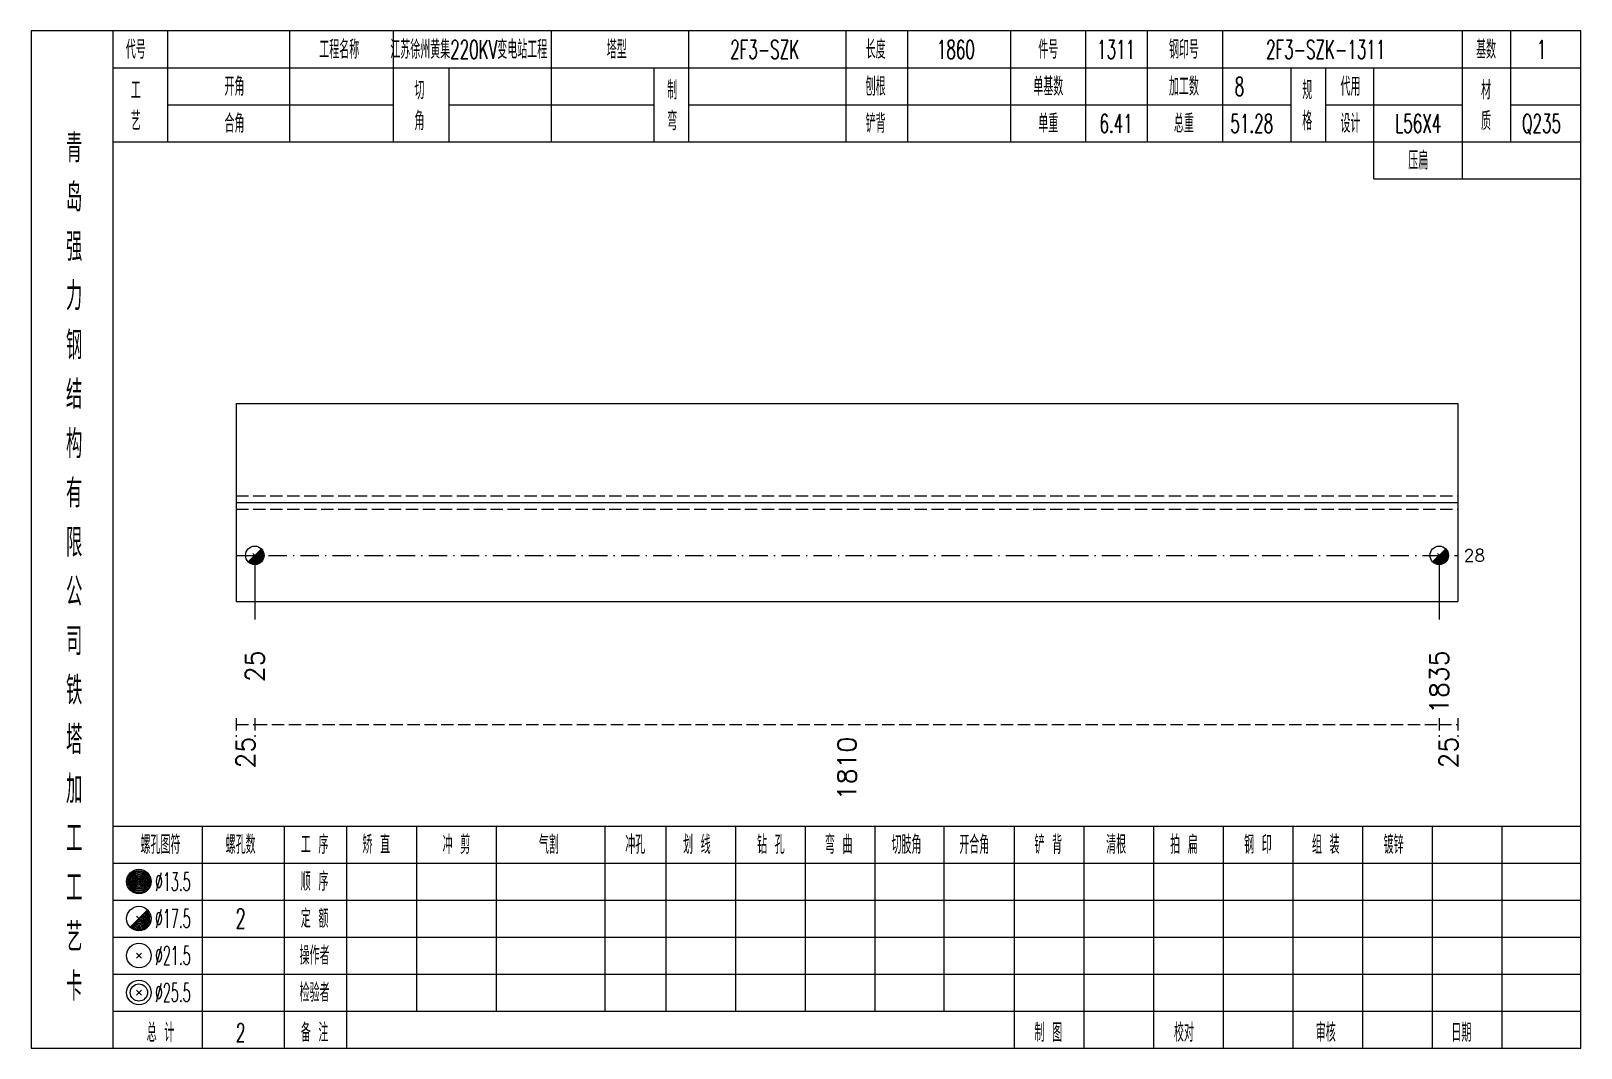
# Model space of a CAD drawing. Extents: x 0 to 4623, y -1159 to 4890.
# Drawn here: x 0 to 251.4, y 225 to 390 of the extents above; entities that cross this region are included whole.
import ezdxf
from ezdxf.enums import TextEntityAlignment as Align

# ---------------------------------------------------------------- set-up
doc = ezdxf.new("R2010")
doc.units = 0
doc.header["$MEASUREMENT"] = 0
doc.linetypes.add('一点画线', pattern=[5.2, 3, -1, 0.2, -1])
doc.linetypes.add('虚线', pattern=[2.75, 2, -0.75])
doc.layers.get('0').update_dxf_attribs({"linetype": 'CONTINUOUS', "lineweight": 25})
for name, color, linetype, lineweight in [('1', 7, 'CONTINUOUS', 25), ('4', 7, 'CONTINUOUS', 25), ('5', 7, 'CONTINUOUS', 25)]:
    doc.layers.add(name, color=color, linetype=linetype, lineweight=lineweight)
doc.styles.get("Standard").update_dxf_attribs({"font": 'simplex.shx', "width": 0.7, "height": 3, "bigfont": 'gbhzfs.shx'})

msp = doc.modelspace()

# ---------------------------------------------------------------- texts
at = {"color": 7, "linetype": 'Continuous', "lineweight": 13}
msp.add_text('28', height=2, dxfattribs=at).set_placement((232.4, 304.929), align=Align.MIDDLE_LEFT)
at = {"color": 8, "linetype": 'Continuous', "lineweight": 9}
for s, p in [('25', (34.8, 275.5)), ('1810', (132.35, 275.5)), ('25', (229.9, 275.5))]:
    msp.add_text(s, height=3, rotation=90, dxfattribs=at).set_placement(p, align=Align.MIDDLE_RIGHT)
at = {"layer": '1', "color": 7, "linetype": 'Continuous', "lineweight": 13}
for s, p in [('25', (36.3, 289.5)), ('1835', (228.4, 289.5))]:
    msp.add_text(s, height=3, rotation=90, dxfattribs=at).set_placement(p, align=Align.MIDDLE_RIGHT)
at = {"layer": '4', "color": 1, "linetype": 'Continuous', "lineweight": 13}
for s, height, width, p in [('代号', 3, 0.6, (17, 387)), ('工程名称', 3, 0.6, (50, 387)), ('江苏徐州黄集220KV变电站工程', 3, 0.6, (71, 387)), ('塔型', 3, 0.6, (95, 387)), ('2F3-SZK', 3, 0.6, (119, 387)), ('长度', 3, 0.6, (137, 387)), ('1860', 3, 0.6, (150, 387)), ('件号', 3, 0.6, (165, 387)), ('1311', 3, 0.6, (176, 387)), ('钢印号', 3, 0.6, (187, 387)), ('2F3-SZK-1311', 3, 0.6, (210, 387)), ('基数', 3, 0.6, (236, 387)), ('1', 3, 0.6, (245, 387)), ('开角', 3, 0.6, (33, 381)), ('制', 3, 0.6, (104, 380.4)), ('刨根', 3, 0.6, (137, 381)), ('单基数', 3, 0.6, (165, 381)), ('加工数', 3, 0.6, (187, 381)), ('8', 3, 0.6, (196, 381)), ('规', 3, 0.6, (207, 380.4)), ('代用', 3, 0.6, (214, 381)), ('材', 3, 0.6, (236, 380.4)), ('工', 3, 0.6, (17, 380.4)), ('切', 3, 0.6, (63, 380.4)), ('艺', 3, 0.6, (17, 375.4)), ('角', 3, 0.6, (63, 375.4)), ('弯', 3, 0.6, (104, 375.4)), ('格', 3, 0.6, (207, 375.4)), ('质', 3, 0.6, (236, 375.4)), ('合角', 3, 0.6, (33, 375)), ('铲背', 3, 0.6, (137, 375)), ('单重', 3, 0.6, (165, 375)), ('6.41', 3, 0.6, (176, 375)), ('总重', 3, 0.6, (187, 375)), ('51.28', 3, 0.6, (198, 375)), ('设计', 3, 0.6, (214, 375)), ('L56X4', 3, 0.6, (225, 375)), ('Q235', 3, 0.6, (245, 375)), ('青', 4.6, 0.8, (7, 371)), ('压扁', 3, 0.6, (225, 369)), ('岛', 4.6, 0.8, (7, 363)), ('强', 4.6, 0.8, (7, 355)), ('力', 4.6, 0.8, (7, 347)), ('钢', 4.6, 0.8, (7, 339)), ('结', 4.6, 0.8, (7, 331)), ('构', 4.6, 0.8, (7, 323)), ('有', 4.6, 0.8, (7, 315)), ('限', 4.6, 0.8, (7, 307)), ('公', 4.6, 0.8, (7, 299)), ('司', 4.6, 0.8, (7, 291)), ('铁', 4.6, 0.8, (7, 283)), ('塔', 4.6, 0.8, (7, 275)), ('加', 4.6, 0.8, (7, 267)), ('工', 4.6, 0.8, (7, 259)), ('螺孔图符', 3, 0.6, (21, 258)), ('螺孔数', 3, 0.6, (34, 258)), ('工 序', 3, 0.6, (46, 258)), ('矫 直', 3, 0.6, (56, 258)), ('冲 剪', 3, 0.6, (69, 258)), ('气割', 3, 0.6, (84, 258)), ('冲孔', 3, 0.6, (98, 258)), ('划 线', 3, 0.6, (108, 258)), ('钻 孔', 3, 0.6, (120, 258)), ('弯 曲', 3, 0.6, (131, 258)), ('切肢角', 3, 0.6, (142, 258)), ('开合角', 3, 0.6, (153, 258)), ('铲 背', 3, 0.6, (165, 258)), ('清根', 3, 0.6, (176, 258)), ('拍 扁', 3, 0.6, (187, 258)), ('钢 印', 3, 0.6, (199, 258)), ('组 装', 3, 0.6, (210, 258)), ('镀锌', 3, 0.6, (221, 258)), ('工', 4.6, 0.8, (7, 251)), ('%%C13.5', 3, 0.5, (23, 252)), ('顺 序', 3, 0.6, (46, 252)), ('%%C17.5', 3, 0.5, (23, 246)), ('2', 3.2, 0.6, (34, 246)), ('定 额', 3, 0.6, (46, 246)), ('艺', 4.6, 0.8, (7, 243)), ('%%C21.5', 3, 0.5, (23, 240)), ('操作者', 3, 0.6, (46, 240)), ('卡', 4.6, 0.8, (7, 235)), ('%%C25.5', 3, 0.5, (23, 234)), ('检验者', 3, 0.6, (46, 234)), ('总 计', 3, 0.6, (21, 227.5)), ('2', 3, 0.6, (34, 227.5)), ('备 注', 3, 0.6, (46, 227.5)), ('制 图', 3, 0.6, (165, 227.5)), ('校对', 3, 0.6, (187, 227.5)), ('审核', 3, 0.6, (210, 227.5)), ('日期', 3, 0.6, (232, 227.5))]:
    msp.add_text(s, height=height, dxfattribs=dict(at, width=width)).set_placement(p, align=Align.MIDDLE_CENTER)

# ---------------------------------------------------------------- blocks, each defined once
blk = doc.blocks.new('孔17.5')
at = {"layer": '5', "color": 7, "linetype": 'Continuous', "lineweight": 13}
for p, q in [((-0.707, -0.707), (0.707, 0.707)), ((-0.2, 0.2), (0.2, -0.2))]:
    blk.add_line(p, q, dxfattribs=at)
blk.add_circle((0, 0), 1, dxfattribs=at)
for radius in [0.9, 0.8, 0.7, 0.6, 0.5, 0.4, 0.3, 0.2, 0.1]:
    blk.add_arc((0, 0), radius, 225, 45, dxfattribs=at)

# ---------------------------------------------------------------- linework, layer by layer
at = {"color": 7, "linetype": 'Continuous', "lineweight": 18}
for p, q in [((33.3, 329.571), (33.3, 297.429)), ((33.3, 329.571), (231.4, 329.571)), ((231.4, 329.571), (231.4, 297.429)), ((33.3, 313.5), (231.4, 313.5))]:
    msp.add_line(p, q, dxfattribs=at)
at = {"color": 1, "linetype": '虚线', "lineweight": 18}
for p, q in [((33.3, 314.571), (231.4, 314.571)), ((33.3, 312.429), (231.4, 312.429))]:
    msp.add_line(p, q, dxfattribs=at)
at = {"color": 3, "linetype": '一点画线', "lineweight": 13}
msp.add_line((33.3, 304.929), (231.4, 304.929), dxfattribs=at)
at = {"color": 7, "linetype": 'Continuous', "lineweight": 13}
for p, q in [((36.3, 304.929), (36.3, 294.5)), ((228.4, 304.929), (228.4, 294.5))]:
    msp.add_line(p, q, dxfattribs=at)
at = {"color": 8, "linetype": '虚线', "lineweight": 9}
for p, q in [((33.3, 278.5), (33.3, 275.5)), ((33.3, 277.5), (36.3, 277.5)), ((36.3, 278.5), (36.3, 275.5)), ((36.3, 278.5), (36.3, 275.5)), ((36.3, 277.5), (228.4, 277.5)), ((228.4, 278.5), (228.4, 275.5)), ((228.4, 278.5), (228.4, 275.5)), ((228.4, 277.5), (231.4, 277.5)), ((231.4, 278.5), (231.4, 275.5))]:
    msp.add_line(p, q, dxfattribs=at)
at = {"layer": '1', "color": 7, "linetype": 'Continuous', "lineweight": 18}
msp.add_line((33.3, 297.429), (231.4, 297.429), dxfattribs=at)
at = {"layer": '4', "color": 1, "linetype": 'Continuous', "lineweight": 18}
for p, q in [((13.3, 225), (13.3, 390)), ((22.2, 372), (22.2, 390)), ((42, 372), (42, 390)), ((58.8, 372), (58.8, 390)), ((84.4, 372), (84.4, 390)), ((106.7, 372), (106.7, 390)), ((132.2, 372), (132.2, 390)), ((142.2, 372), (142.2, 390)), ((158.9, 372), (158.9, 390)), ((171.1, 372), (171.1, 390)), ((181.1, 372), (181.1, 390)), ((193.3, 372), (193.3, 390)), ((232.2, 366), (232.2, 390)), ((240, 372), (240, 390)), ((13.3, 384), (251.4, 384)), ((67.8, 372), (67.8, 384)), ((101.1, 372), (101.1, 384)), ((204.4, 372), (204.4, 384)), ((210, 372), (210, 384)), ((217.8, 366), (217.8, 384)), ((22.2, 378), (58.8, 378)), ((67.8, 378), (101.1, 378)), ((106.7, 378), (204.4, 378)), ((210, 378), (232.2, 378)), ((240, 378), (251.4, 378)), ((13.3, 372), (251.4, 372)), ((217.8, 366), (251.4, 366)), ((13.3, 261), (251.4, 261)), ((27.8, 225), (27.8, 261)), ((41.1, 225), (41.1, 261)), ((51.2, 225), (51.2, 261)), ((62.6, 231), (62.6, 261)), ((75.5, 231), (75.5, 261)), ((93.1, 231), (93.1, 261)), ((103, 231), (103, 261)), ((114.3, 231), (114.3, 261)), ((125.6, 231), (125.6, 261)), ((136.9, 231), (136.9, 261)), ((148.1, 231), (148.1, 261)), ((159.5, 231), (159.5, 261)), ((170.8, 231), (170.8, 261)), ((182.1, 231), (182.1, 261)), ((193.4, 231), (193.4, 261)), ((204.7, 231), (204.7, 261)), ((216, 231), (216, 261)), ((227.3, 231), (227.3, 261)), ((238.6, 231), (238.6, 261)), ((13.3, 255), (251.4, 255)), ((13.3, 249), (251.4, 249)), ((13.3, 243), (251.4, 243)), ((13.3, 237), (251.4, 237)), ((13.3, 231), (251.4, 231)), ((159.5, 225), (159.5, 231)), ((170.8, 225), (170.8, 231)), ((182.1, 225), (182.1, 231)), ((193.4, 225), (193.4, 231)), ((204.7, 225), (204.7, 231)), ((216, 225), (216, 231)), ((227.3, 225), (227.3, 231)), ((238.6, 225), (238.6, 231))]:
    msp.add_line(p, q, dxfattribs=at)
at = {"layer": '4', "color": 7, "linetype": 'Continuous', "lineweight": 13}
for p, q in [((17.3, 251.8), (17.7, 252.2)), ((17.7, 251.8), (17.3, 252.2)), ((16.086, 244.586), (18.914, 247.414)), ((17.1, 246.4), (17.9, 245.6)), ((17.1, 239.6), (17.9, 240.4)), ((17.1, 240.4), (17.9, 239.6)), ((17.1, 233.6), (17.9, 234.4)), ((17.1, 234.4), (17.9, 233.6))]:
    msp.add_line(p, q, dxfattribs=at)
at = {"layer": '4', "color": 1, "linetype": 'Continuous', "lineweight": 18}
msp.add_lwpolyline([(0, 390), (0, 225), (251.4, 225), (251.4, 390)], close=True, dxfattribs=at)
at = {"layer": '4', "color": 7, "linetype": 'Continuous', "lineweight": 13}
for centre, radius in [((17.5, 252), 2), ((17.5, 252), 1.8), ((17.5, 252), 1.6), ((17.5, 252), 1.4), ((17.5, 252), 1.2), ((17.5, 252), 1), ((17.5, 252), 0.8), ((17.5, 252), 0.6), ((17.5, 252), 0.4), ((17.5, 252), 0.2), ((17.5, 246), 2), ((17.5, 240), 2), ((17.5, 234), 2), ((17.5, 234), 1.4)]:
    msp.add_circle(centre, radius, dxfattribs=at)
for radius in [1.8, 1.6, 1.4, 1.2, 1, 0.8, 0.6, 0.4, 0.2]:
    msp.add_arc((17.5, 246), radius, 225, 45, dxfattribs=at)

# ---------------------------------------------------------------- block references
at = {"layer": '1', "color": 7, "linetype": 'Continuous', "lineweight": 13, "xscale": 1.5, "yscale": 1.5, "zscale": 1.5}
for p in [(36.3, 304.929), (228.4, 304.929)]:
    msp.add_blockref('孔17.5', p, dxfattribs=at)

msp.set_redraw_order([(e.dxf.handle, doc.entitydb.next_handle()) for e in msp.query("TEXT MTEXT ATTDEF DIMENSION ARC_DIMENSION")])  # texts and dimensions are drawn at this point

doc.saveas('drawing.dxf')
